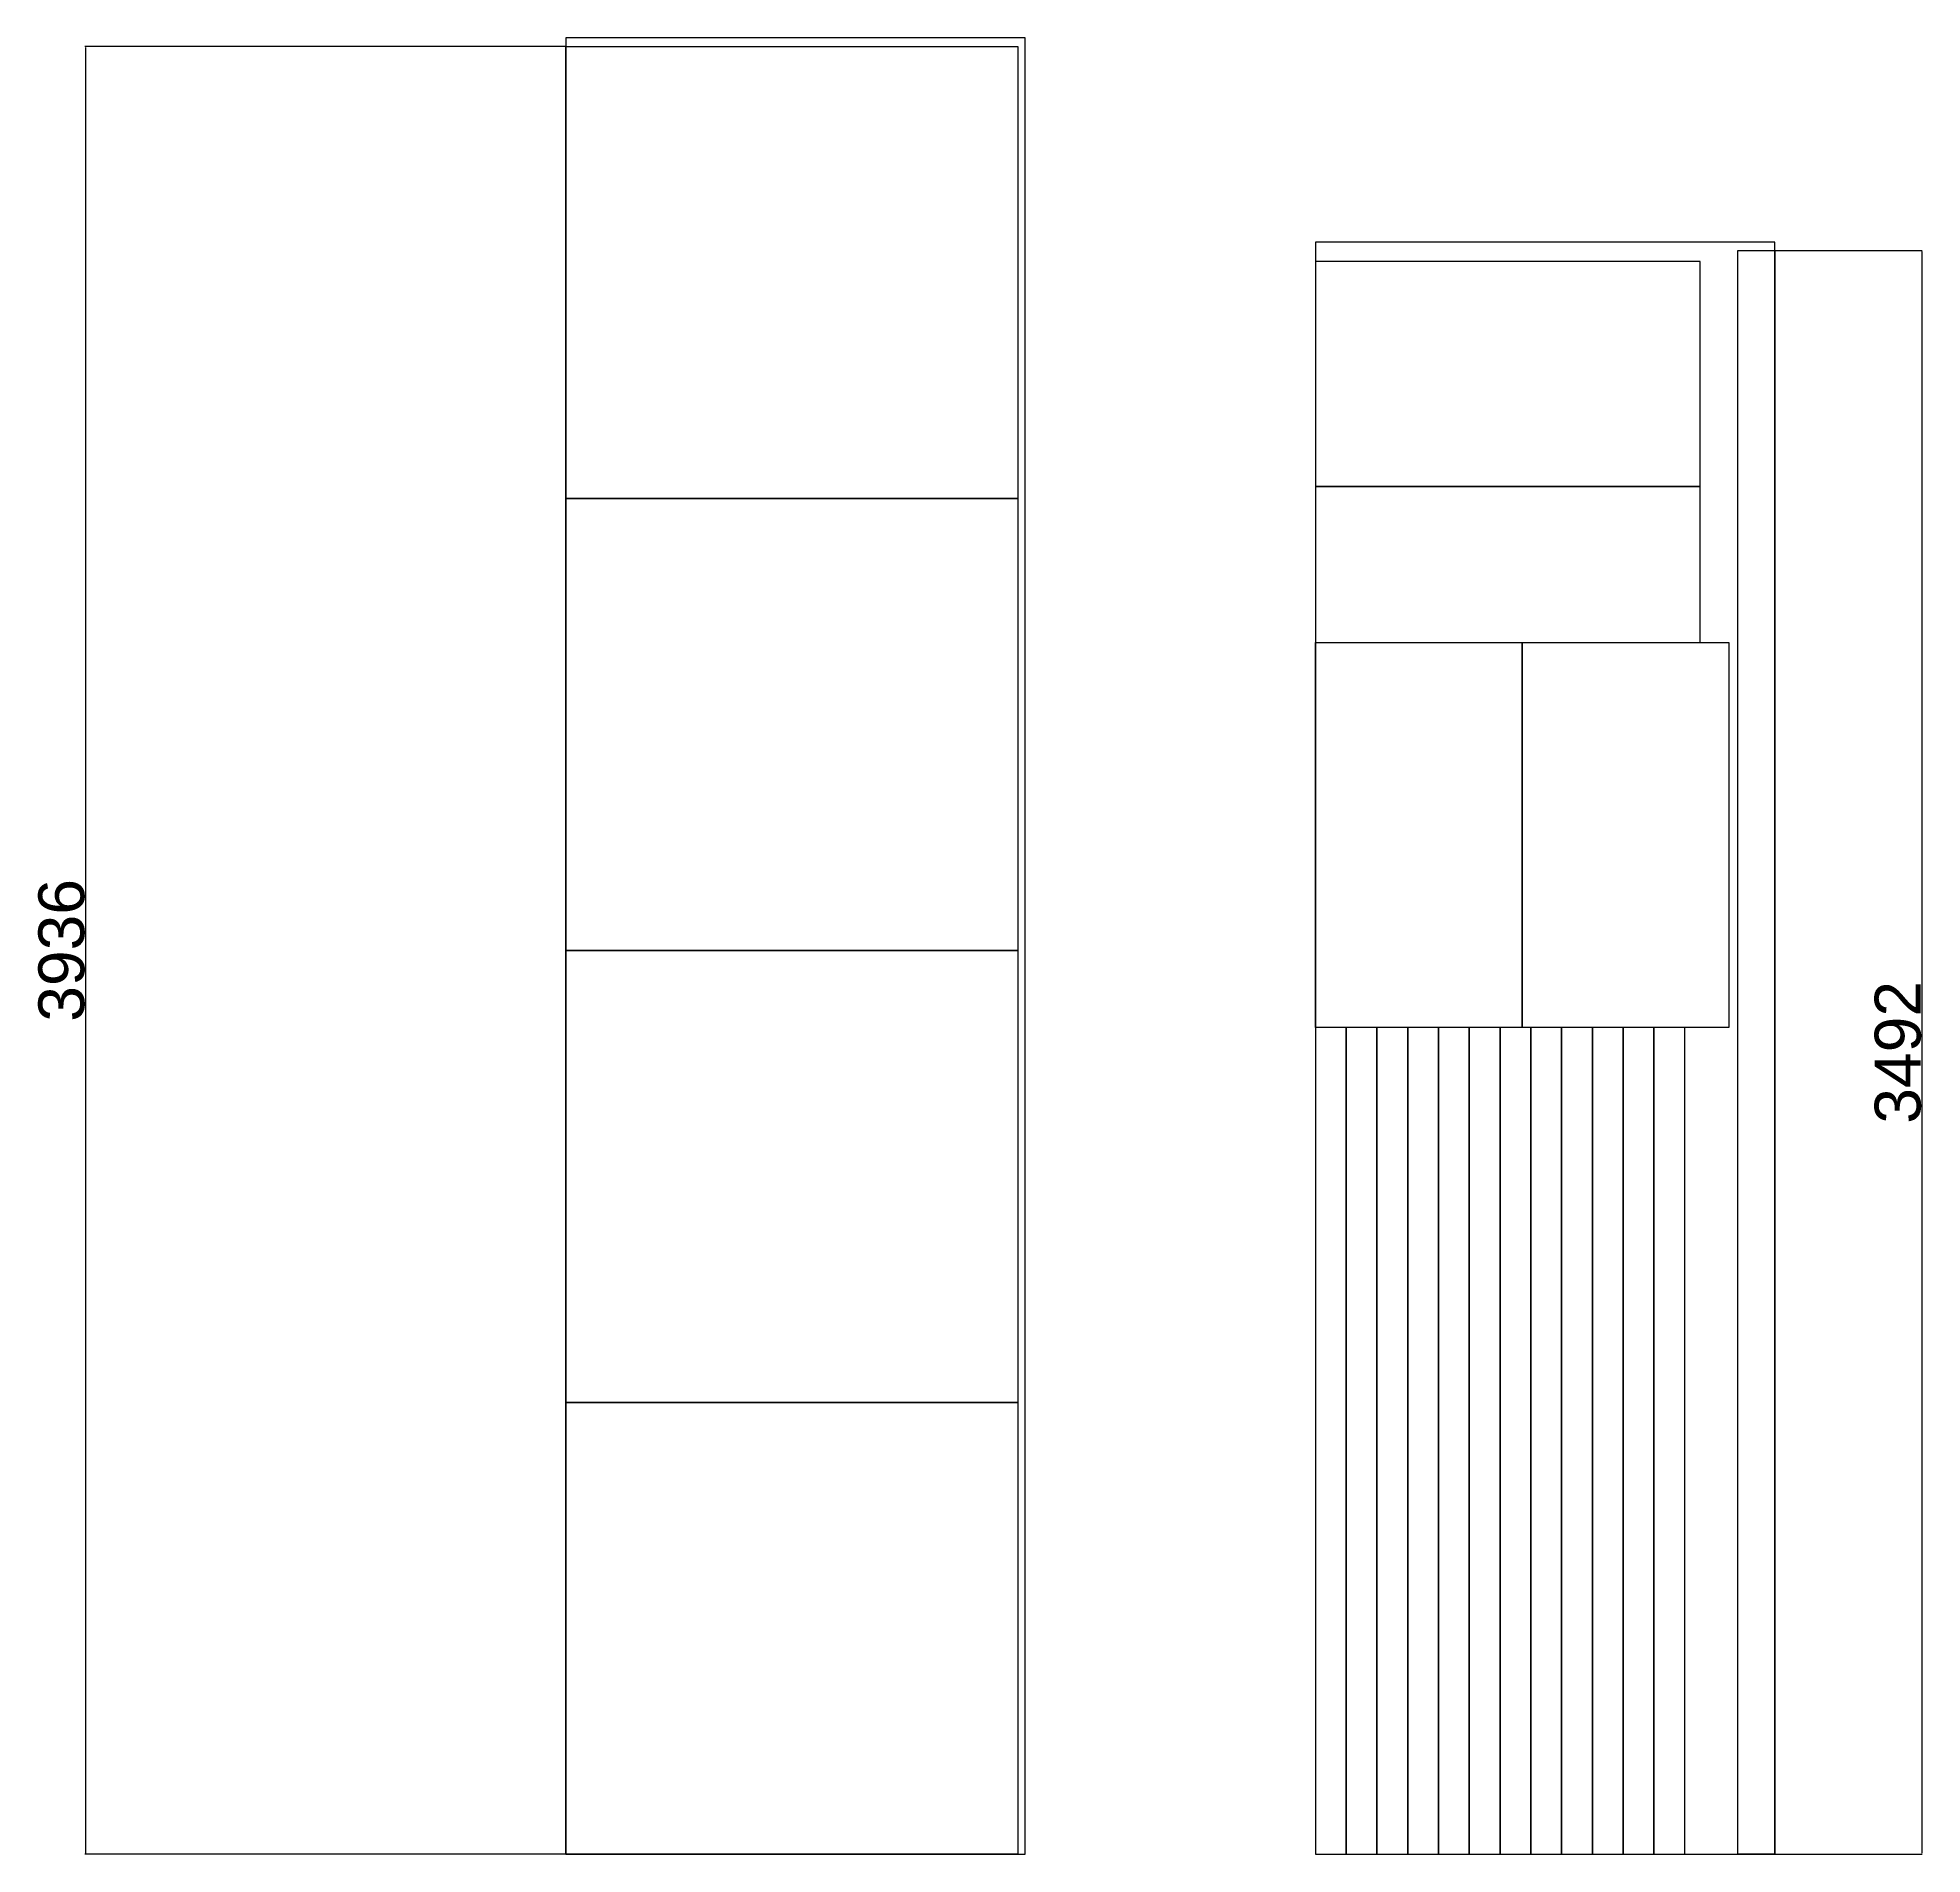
# Model space of a CAD drawing. Header units: millimetres. Extents: x 591 to 4694, y 1908 to 5863.
import ezdxf

# ---------------------------------------------------------------- set-up
doc = ezdxf.new("R2010")
doc.units = ezdxf.units.MM
doc.styles.get("Standard").update_dxf_attribs({"font": 'arial.ttf'})
doc.dimstyles.new('ISO-25', dxfattribs={"dimtxt": 2.5, "dimasz": 2.5, "dimexe": 1.25, "dimexo": 0.625, "dimtad": 1, "dimtxsty": 'Standard', "dimcen": 2.5, "dimadec": 0, "dimazin": 0, "dimtfac": 1, "dimtmove": 0, "dimatfit": 3, "dimfxl": 1, "dimarcsym": 0})

# ---------------------------------------------------------------- blocks, each defined once
blk = doc.blocks.new('*D27')
at = {"color": 0, "lineweight": -2, "transparency": 16777216}
for p, q in [((1740, 5844.1), (693.7, 5844.1)), ((694.9, 5841.6), (694.9, 1910.6)), ((1740, 1908.1), (693.7, 1908.1))]:
    blk.add_line(p, q, dxfattribs=at)
at = {"color": 0, "transparency": 16777216}
for points in [[(694.5, 5841.6), (695.3, 5841.6), (694.9, 5844.1)], [(694.5, 1910.6), (695.3, 1910.6), (694.9, 1908.1)]]:
    blk.add_solid(points, dxfattribs=at)
at = {"layer": 'Defpoints', "color": 0, "transparency": 16777216}
for p in [(1740.6, 5844.1), (694.9, 1908.1), (1740.6, 1908.1)]:
    blk.add_point(p, dxfattribs=at)
at = {"color": 0, "transparency": 16777216, "insert": (643.2, 3876.1), "char_height": 2.5, "attachment_point": 5, "rotation": 90}
blk.add_mtext('{\\H40x;3936}', dxfattribs=at)
blk = doc.blocks.new('*D28')
at = {"color": 0, "lineweight": -2, "transparency": 16777216}
for p, q in [((4373.3, 5400.1), (4694, 5400.1)), ((4692.7, 5397.6), (4692.7, 1910.6)), ((4373.3, 1908.1), (4694, 1908.1))]:
    blk.add_line(p, q, dxfattribs=at)
at = {"color": 0, "transparency": 16777216}
for points in [[(4692.3, 5397.6), (4693.2, 5397.6), (4692.7, 5400.1)], [(4692.3, 1910.6), (4693.2, 1910.6), (4692.7, 1908.1)]]:
    blk.add_solid(points, dxfattribs=at)
at = {"layer": 'Defpoints', "color": 0, "transparency": 16777216}
for p in [(4372.7, 5400.1), (4372.7, 1908.1), (4692.7, 1908.1)]:
    blk.add_point(p, dxfattribs=at)
at = {"color": 0, "transparency": 16777216, "insert": (4641, 3654.1), "char_height": 2.5, "attachment_point": 5, "rotation": 90}
blk.add_mtext('{\\H40x;3492}', dxfattribs=at)

msp = doc.modelspace()

# ---------------------------------------------------------------- linework, layer by layer
at = {"color": 1}
for points in [[(1740.648, 1908.1), (2740.648, 1908.1), (2740.648, 5863.1), (1740.648, 5863.1)], [(4372.654, 5418.1), (3372.654, 5418.1), (3372.654, 1908.1), (4372.654, 1908.1)]]:
    msp.add_lwpolyline(points, close=True, dxfattribs=at)
at = {"color": 3}
for points in [[(1740.648, 4860.1), (1740.648, 5844.1), (2724.648, 5844.1), (2724.648, 4860.1)], [(4292.654, 5400.1), (4372.654, 5400.1), (4372.654, 1908.1), (4292.654, 1908.1)], [(1740.648, 3876.1), (1740.648, 4860.1), (2724.648, 4860.1), (2724.648, 3876.1)], [(1740.648, 2892.1), (1740.648, 3876.1), (2724.648, 3876.1), (2724.648, 2892.1)], [(1740.648, 1908.1), (1740.648, 2892.1), (2724.648, 2892.1), (2724.648, 1908.1)]]:
    msp.add_lwpolyline(points, close=True, dxfattribs=at)
at = {"color": 5}
msp.add_lwpolyline([(3372.654, 5376.1), (3372.654, 4886.1), (4210.654, 4886.1), (4210.654, 5376.1)], close=True, dxfattribs=at)
at = {"color": 6}
msp.add_lwpolyline([(3372.654, 4886.1), (3372.654, 4546.1), (4210.654, 4546.1), (4210.654, 4886.1)], close=True, dxfattribs=at)
at = {"color": 4}
for points in [[(3372.654, 4546.1), (3822.654, 4546.1), (3822.654, 3708.1), (3372.654, 3708.1)], [(3822.654, 4546.1), (4272.654, 4546.1), (4272.654, 3708.1), (3822.654, 3708.1)]]:
    msp.add_lwpolyline(points, close=True, dxfattribs=at)
at = {"color": 2}
for points in [[(3439.654, 3708.1), (3372.654, 3708.1), (3372.654, 1908.1), (3439.654, 1908.1)], [(3506.654, 3708.1), (3439.654, 3708.1), (3439.654, 1908.1), (3506.654, 1908.1)], [(3573.654, 3708.1), (3506.654, 3708.1), (3506.654, 1908.1), (3573.654, 1908.1)], [(3640.654, 3708.1), (3573.654, 3708.1), (3573.654, 1908.1), (3640.654, 1908.1)], [(3707.654, 3708.1), (3640.654, 3708.1), (3640.654, 1908.1), (3707.654, 1908.1)], [(3774.654, 3708.1), (3707.654, 3708.1), (3707.654, 1908.1), (3774.654, 1908.1)], [(3841.654, 3708.1), (3774.654, 3708.1), (3774.654, 1908.1), (3841.654, 1908.1)], [(3908.654, 3708.1), (3841.654, 3708.1), (3841.654, 1908.1), (3908.654, 1908.1)], [(3975.654, 3708.1), (3908.654, 3708.1), (3908.654, 1908.1), (3975.654, 1908.1)], [(4042.654, 3708.1), (3975.654, 3708.1), (3975.654, 1908.1), (4042.654, 1908.1)], [(4109.654, 3708.1), (4042.654, 3708.1), (4042.654, 1908.1), (4109.654, 1908.1)], [(4176.654, 3708.1), (4109.654, 3708.1), (4109.654, 1908.1), (4176.654, 1908.1)]]:
    msp.add_lwpolyline(points, close=True, dxfattribs=at)

# ---------------------------------------------------------------- dimensions: what is measured, and where the dimension line sits
dim = msp.add_linear_dim(base=(694.927, 1908.1), p1=(1740.648, 5844.1), p2=(1740.648, 1908.1), angle=90, text='{\\H40x;<>}', dimstyle='ISO-25')
dim.commit()
dim.dimension.update_dxf_attribs({"geometry": '*D27', "text_midpoint": (643.211, 3876.1)})
dim = msp.add_linear_dim(base=(4692.744, 1908.1), p1=(4372.654, 5400.1), p2=(4372.654, 1908.1), angle=90, text='{\\H40x;<>}', dimstyle='ISO-25')
dim.commit()
dim.dimension.update_dxf_attribs({"geometry": '*D28', "text_midpoint": (4692.744, 3654.1), "dimtype": 160})

doc.saveas('drawing.dxf')
